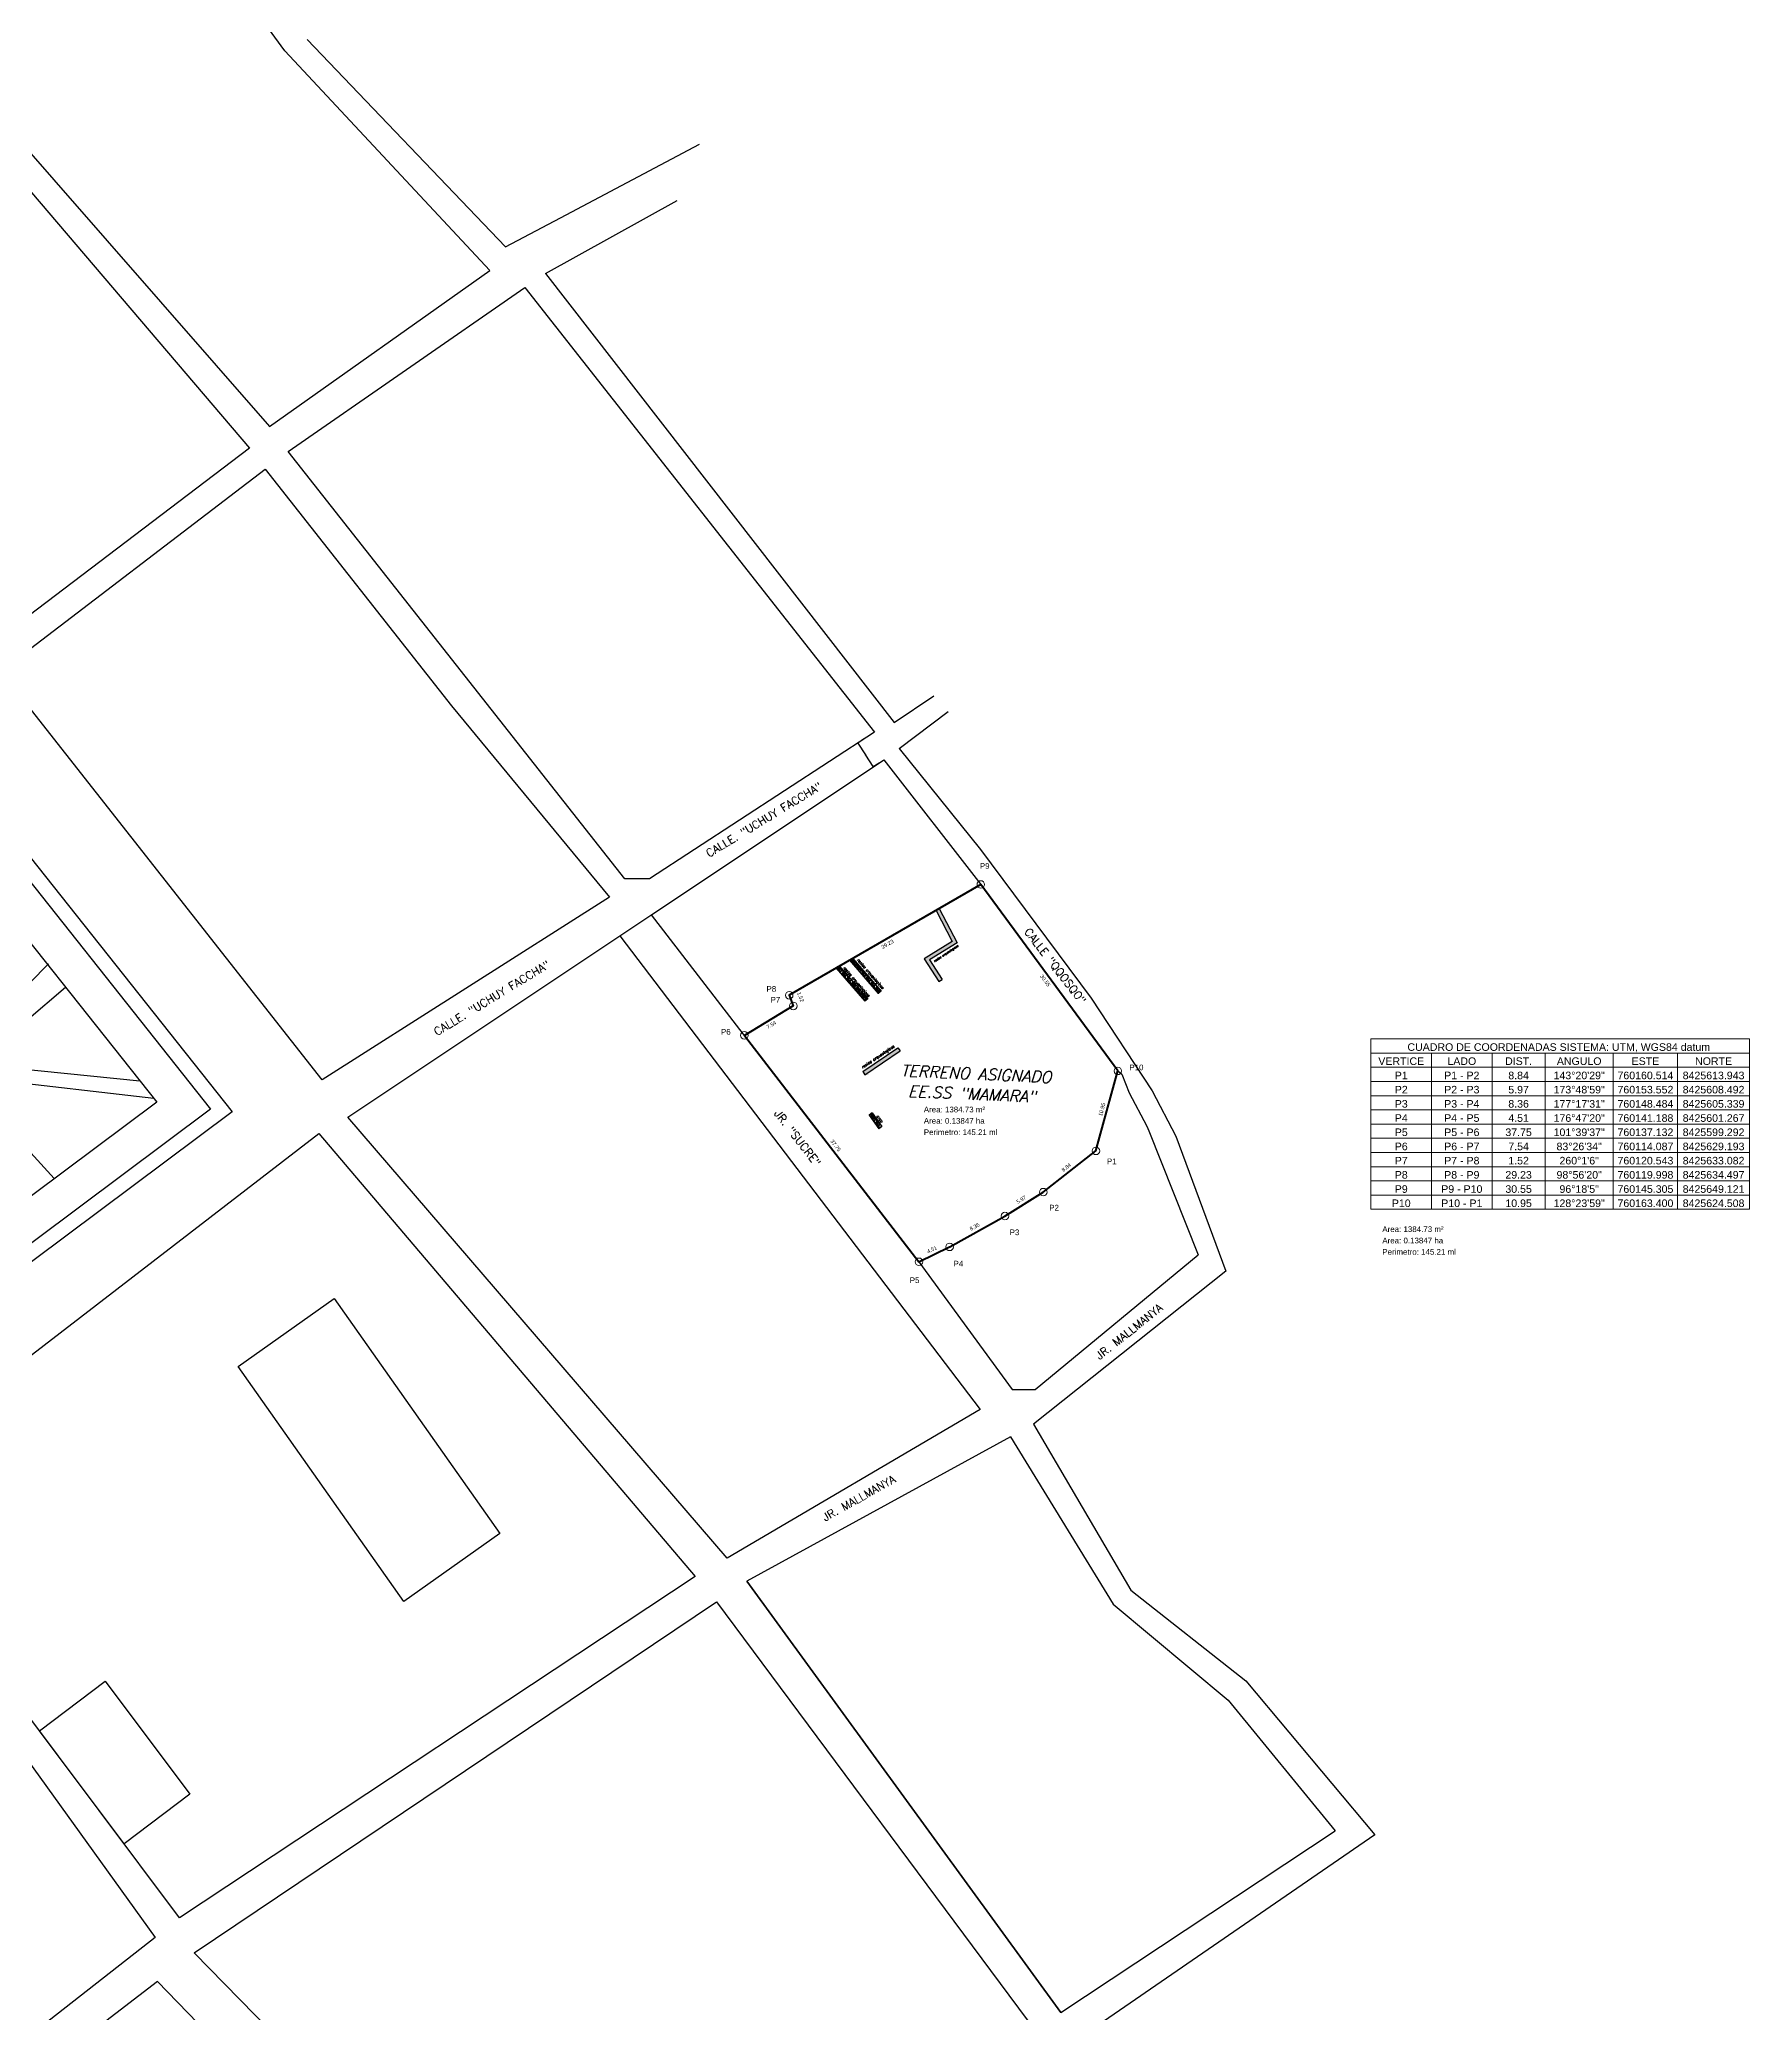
# Model space of a CAD drawing. Header units: millimetres. Extents: x 759886 to 760567, y 8424917 to 8425825.
# Drawn here: x 760021 to 760246.8, y 8425500.2 to 8425760.7 of the extents above; entities that cross this region are included whole.
import ezdxf
from ezdxf.enums import TextEntityAlignment as Align

# ---------------------------------------------------------------- set-up
doc = ezdxf.new("R2010")
doc.units = ezdxf.units.MM
for name, color, linetype, lineweight in [('COTAS', 40, 'Continuous', 5), ('CUADROS', 9, 'Continuous', 20), ('PERIMETRO 01', 7, 'Continuous', 50), ('Texto calles', 7, 'Continuous', 18)]:
    doc.layers.add(name, color=color, linetype=linetype, lineweight=lineweight)
doc.layers.add('NOMBRE', color=40, linetype='Continuous')
doc.styles.add('ambiente', font='romand.shx', dxfattribs={"oblique": 15})
doc.styles.add('COTAS', font='arial.ttf')
doc.styles.add('CUADROS', font='arial.ttf')
doc.styles.get("Standard").update_dxf_attribs({"font": 'simplex.shx'})
doc.dimstyles.new('GenDist', dxfattribs={"dimtxt": 0.5, "dimasz": 0.5, "dimexe": 0.18, "dimexo": 0.0625, "dimgap": 0.25, "dimtad": 2, "dimzin": 1, "dimdsep": 46, "dimtxsty": 'COTAS', "dimcen": 0.09, "dimse1": 1, "dimse2": 1, "dimsd1": 1, "dimsd2": 1, "dimadec": 0, "dimazin": 0, "dimtfac": 1, "dimtofl": 0, "dimtmove": 0, "dimatfit": 3, "dimfxl": 1, "dimtolj": 1, "dimtzin": 0, "dimarcsym": 0})
doc.dimstyles.get("Standard").update_dxf_attribs({"dimscale": 0.15, "dimtxt": 0.18, "dimasz": 0.18, "dimexe": 0.18, "dimexo": 0.0625, "dimgap": 0.09, "dimtad": 0, "dimtih": 1, "dimtoh": 1, "dimdec": 4, "dimzin": 3, "dimdsep": 46, "dimtxsty": 'Standard', "dimcen": 0.09, "dimadec": 0, "dimazin": 0, "dimtfac": 1, "dimtdec": 4, "dimtofl": 0, "dimtmove": 0, "dimatfit": 3, "dimfxl": 1, "dimtolj": 1, "dimtzin": 0, "dimarcsym": 0})
pattern_1 = [(228.0127875, (0.4572, 0.635), (-5.08000000039895, -5.71499999964545), [0.08543036, -8.45762090989]), (184.969741, (0.40005, 0.5715), (7.61999999698513, 0.63500003617448), [0.14660118, -14.51351222338]), (132.5104471, (0.254, 0.5588), (6.35000000268187, -6.98499999756149), [0.10337038, -10.233680698525]), (267.273689, (0.00635, 0.40005), (0.63500000132993, 12.69999999993328), [0.13350113, -13.216609356434]), (292.83365418, (0, 0.2667), (-3.17500000026585, 7.61999999988887), [0.130908425, -12.959951936336]), (357.273689, (0.0508, 0.14605), (-12.69999999993328, 0.63500000132993), [0.13350113, -13.216609356434]), (37.69424047, (0.18415, 0.1397), (-8.254999999633974, -6.350000000475103), [0.176548415, -17.47827882856]), (72.25532837, (0.32385, 0.24765), (4.445000001194823, 13.96999999961971), [0.16667988, -16.501314150476]), (121.42956562, (0.37465, 0.4064), (-5.08000000072078, 8.2549999995565), [0.13395325, -13.26138642468]), (175.2363583, (0.3048, 0.5207), (6.98499999989988, -0.6350000010973), [0.15292832, -7.4934842375]), (222.3974378, (0.1524, 0.5334), (-7.619999999756165, -6.985000000266), [0.19776948, -19.579193128044]), (138.81407483, (0.635, 0.3937), (-4.44499999973338, 3.8100000003098), [0.067501135, -6.682641456086]), (171.4692344, (0.5842, 0.43815), (8.25500000022241, -1.26999999855934), [0.128420495, -12.71365974926]), (225, (0.4572, 0.4572), (-9e-17, -0.635), [0.089802335, -0.808223277107]), (203.19859051, (0.41275, 0.5334), (3.1750000000865, 1.2699999997773), [0.04836033, -4.787655592223]), (291.80140949, (0.3683, 0.51435), (-0.6350000001329, 1.9049999999557), [0.068391405, -3.3511882475]), (30.96375653, (0.3937, 0.45085), (1.9050000000466, 1.2699999999303), [0.111079915, -3.591574538227]), (161.56505118, (0.48895, 0.508), (1.270000000033, -0.6349999999334), [0.080321785, -1.927724529207]), (16.389540334, (0, 0.51435), (6.35000000000004, 1.90500000000006), [0.112522, -11.139706668135]), (70.34617594, (0.10795, 0.5461), (-2.54000000023233, -6.9849999999176), [0.094399735, -9.34555391955]), (293.19859051, (0.48895, 0.635), (-1.2699999997783, 3.1750000000888), [0.096720025, -4.739295897223]), (343.61045967, (0.52705, 0.5461), (-6.35000000013307, 1.90499999955571), [0.112522, -11.139706668135]), (339.44395478, (0, 0.12065), (-3.17499999999997, 1.27000000000005), [0.1085088, -5.316933578277]), (294.7751406, (0.1016, 0.08255), (-3.17500000377923, 6.98499999828181), [0.09091803, -9.00089834518]), (66.80140949, (0.4953, 0), (1.2699999998006, 3.1750000000798), [0.096720025, -4.739295897223]), (17.35402464, (0.5334, 0.0889), (-8.25499999983576, -2.54000000053312), [0.106445685, -10.53809399505]), (69.44395478, (0.18415, 0), (-1.2700000000221, -3.17499999999116), [0.0542544, -5.371187978277]), (101.309932474, (0.4572, 0), (-0.6350000000001, 2.5400000000001), [0.03237865, -3.20549874113]), (165.963756532, (0.45085, 0.03175), (1.905, -0.635), [0.130908425, -2.487263647267]), (186.00900596, (0.32385, 0.0635), (6.34999999996634, 0.63500000033234), [0.12131675, -12.010341215834]), (303.69006753, (0.3937, 0.3937), (-0.6350000000882, 1.269999999956), [0.09158097, -2.19794408992]), (353.15722659, (0.4445, 0.3175), (10.79500000006642, -1.26999999943485), [0.15988919, -15.82900226626]), (60.9453959, (0.60325, 0.29845), (-2.5400000000699, -4.44499999996006), [0.06537706, -6.472348079527]), (90, (0.635, 0.3556), (-0.635, 0.635), [0.0381, -0.5969]), (120.25643716, (0.31115, 0.08255), (2.5399999996893, -4.44500000017745), [0.08821674, -8.7334851933]), (48.0127875, (0.2667, 0.15875), (5.08000000041883, 5.71499999962755), [0.17086072, -8.37219054989]), (0, (0.381, 0.28575), (0.635, 0.635), [0.1651, -0.4699]), (325.3048465, (0.5461, 0.28575), (6.35000000240538, -4.44499999656364), [0.10040239, -9.939829181035]), (254.0546041, (0.62865, 0.2286), (-0.6349999999556, -2.5400000000112), [0.09245727, -4.530412509693]), (207.64597536, (0.60325, 0.1397), (-12.06500000044334, -6.34999999915769), [0.150536275, -14.903116105734]), (175.42607874, (0.4699, 0.06985), (-8.25499999999971, 0.63499999999987), [0.159257365, -15.76646161406])]

msp = doc.modelspace()

# ---------------------------------------------------------------- texts
at = {"layer": 'CUADROS', "style": 'CUADROS'}
for s, p in [('P9', (760145.81741, 8425651.56748)), ('P8', (760117.6405, 8425635.32948)), ('P7', (760118.17853, 8425633.89298)), ('P6', (760111.63036, 8425629.65535)), ('P10', (760165.8575, 8425624.96458)), ('P1', (760162.59587, 8425612.55942)), ('P2', (760154.9851, 8425606.4431)), ('P3', (760149.7537, 8425603.1859)), ('P4', (760142.34518, 8425599.05048)), ('P5', (760136.56071, 8425596.85786))]:
    msp.add_text(s, height=0.75, dxfattribs=at).set_placement(p, align=Align.MIDDLE_CENTER)
msp.add_text('CUADRO DE COORDENADAS SISTEMA: UTM, WGS84 datum ', height=1, dxfattribs=at).set_placement((760221.83002, 8425626.85217), align=Align.BOTTOM_CENTER)
for s, p in [('VERTICE', (760200.83002, 8425625.28967)), ('LADO', (760208.83002, 8425625.28967)), ('DIST.', (760216.33002, 8425625.28967)), ('ANGULO', (760224.33002, 8425625.28967)), ('ESTE', (760233.08002, 8425625.28967)), ('NORTE', (760242.08002, 8425625.28967))]:
    msp.add_text(s, height=1, dxfattribs=at).set_placement(p, align=Align.CENTER)
for s, p in [('Area: 1384.73 m²', (760137.77434, 8425619.02809)), ('Area: 0.13847 ha', (760137.77434, 8425617.52809)), ('Perimetro: 145.21 ml', (760137.77434, 8425616.02809)), ('Area: 1384.73 m²', (760198.33002, 8425603.22717)), ('Area: 0.13847 ha', (760198.33002, 8425601.72717)), ('Perimetro: 145.21 ml', (760198.33002, 8425600.22717))]:
    msp.add_text(s, height=0.75, dxfattribs=at).set_placement(p)
at = {"layer": 'NOMBRE', "style": 'ambiente', "oblique": 15, "text_generation_flag": 6}
for s, height, rotation, p in [('restos arqueologicos', 0.273375, 213.7320925, (760140.69203, 8425640.00149)), ('restos arqueologicos', 0.3645, 130.8305871, (760128.88474, 8425636.29072)), ('restos arqueologicos', 0.3645, 130.8305871, (760130.75108, 8425637.31663, 3623)), ('restos arqueologicos', 0.3645, 213.8838728, (760131.71093, 8425626.37244, 724.2)), ('TERRENO ASIGNADO', 1.51875, 177.4067748, (760144.67457, 8425624.11559, 1811.5)), ('EE.SS "MAMARA"', 1.51875, 177.4067748, (760144.12318, 8425621.46317, 5435.5)), ('arco', 0.3645, 125.6268749, (760131.96492, 8425618.19093))]:
    msp.add_text(s, height=height, rotation=rotation, dxfattribs=at).set_placement(p, align=Align.MIDDLE_CENTER)
at = {"layer": 'Texto calles'}
for s, rotation, p in [('CALLE. "UCHUY FACCHA"', 31.3082731, (760109.41611, 8425652.66449)), ('CALLE "QQOSQO"', 307.8573448, (760150.97341, 8425642.86293)), ('CALLE. "UCHUY FACCHA"', 31.3082731, (760073.48146, 8425629.10943)), ('JR. "SUCRE"', 307.8573448, (760117.93803, 8425618.8486)), ('JR. MALLMANYA', 38.5759532, (760160.99585, 8425586.30547, -3620.5)), ('JR. MALLMANYA', 29.3724101, (760124.76286, 8425564.97807, -3620.5))]:
    msp.add_text(s, height=1.0546875, rotation=rotation, dxfattribs=at).set_placement(p)

# ---------------------------------------------------------------- blocks, each defined once
blk = doc.blocks.new('*D59')
at = {"color": 0, "lineweight": -2, "transparency": 16777216}
for p, q in [((760129.81, 8425668.29), (760129.04, 8425667.79)), ((760129.08, 8425667.78), (760130.07, 8425666.26)), ((760131.1, 8425664.68), (760130.11, 8425666.21)), ((760131.86, 8425665.15), (760131.09, 8425664.65))]:
    blk.add_line(p, q, dxfattribs=at)
at = {"color": 0, "transparency": 16777216}
for points in [[(760129.08, 8425667.79), (760129.07, 8425667.78), (760129.06, 8425667.81)], [(760131.1, 8425664.69), (760131.1, 8425664.68), (760131.11, 8425664.66)]]:
    blk.add_solid(points, dxfattribs=at)
at = {"layer": 'Defpoints', "color": 0, "transparency": 16777216}
for p in [(760129.06, 8425667.81), (760129.81, 8425668.3), (760131.87, 8425665.15)]:
    blk.add_point(p, dxfattribs=at)
at = {"color": 0, "transparency": 16777216, "insert": (760130.09, 8425666.23), "char_height": 0.027, "attachment_point": 5}
blk.add_mtext('\\A1;3.7558', dxfattribs=at)
blk = doc.blocks.new('*D138')
at = {"layer": 'Defpoints', "color": 0, "transparency": 16777216}
for p in [(760160.51, 8425613.94), (760153.44, 8425608.64), (760153.55, 8425608.49)]:
    blk.add_point(p, dxfattribs=at)
at = {"layer": 'COTAS', "color": 0, "transparency": 16777216, "insert": (760156.6, 8425611.76), "char_height": 0.5, "attachment_point": 5, "rotation": 38.0638, "style": 'COTAS'}
blk.add_mtext('\\A1;8.84', dxfattribs=at)
blk = doc.blocks.new('*D139')
at = {"layer": 'Defpoints', "color": 0, "transparency": 16777216}
for p in [(760153.55, 8425608.49), (760148.38, 8425605.51), (760148.48, 8425605.34)]:
    blk.add_point(p, dxfattribs=at)
at = {"layer": 'COTAS', "color": 0, "transparency": 16777216, "insert": (760150.65, 8425607.51), "char_height": 0.5, "attachment_point": 5, "rotation": 31.8801, "style": 'COTAS'}
blk.add_mtext('\\A1;5.97', dxfattribs=at)
blk = doc.blocks.new('*D140')
at = {"layer": 'Defpoints', "color": 0, "transparency": 16777216}
for p in [(760148.48, 8425605.34), (760141.09, 8425601.44), (760141.19, 8425601.27)]:
    blk.add_point(p, dxfattribs=at)
at = {"layer": 'COTAS', "color": 0, "transparency": 16777216, "insert": (760144.49, 8425603.92), "char_height": 0.5, "attachment_point": 5, "rotation": 29.172, "style": 'COTAS'}
blk.add_mtext('\\A1;8.36', dxfattribs=at)
blk = doc.blocks.new('*D141')
at = {"layer": 'Defpoints', "color": 0, "transparency": 16777216}
for p in [(760141.19, 8425601.27), (760137.04, 8425599.47), (760137.13, 8425599.29)]:
    blk.add_point(p, dxfattribs=at)
at = {"layer": 'COTAS', "color": 0, "transparency": 16777216, "insert": (760138.85, 8425600.91), "char_height": 0.5, "attachment_point": 5, "rotation": 25.9609, "style": 'COTAS'}
blk.add_mtext('\\A1;4.51', dxfattribs=at)
blk = doc.blocks.new('*D142')
at = {"layer": 'Defpoints', "color": 0, "transparency": 16777216}
for p in [(760114.09, 8425629.19), (760114.21, 8425629.29), (760137.13, 8425599.29)]:
    blk.add_point(p, dxfattribs=at)
at = {"layer": 'COTAS', "color": 0, "transparency": 16777216, "insert": (760126.13, 8425614.65), "char_height": 0.5, "attachment_point": 5, "rotation": 307.6212, "style": 'COTAS'}
blk.add_mtext('\\A1;37.75', dxfattribs=at)
blk = doc.blocks.new('*D143')
at = {"layer": 'Defpoints', "color": 0, "transparency": 16777216}
for p in [(760120.54, 8425633.08), (760120.61, 8425632.97), (760114.09, 8425629.19)]:
    blk.add_point(p, dxfattribs=at)
at = {"layer": 'COTAS', "color": 0, "transparency": 16777216, "insert": (760117.64, 8425630.59), "char_height": 0.5, "attachment_point": 5, "rotation": 31.0641, "style": 'COTAS'}
blk.add_mtext('\\A1;7.54', dxfattribs=at)
blk = doc.blocks.new('*D144')
at = {"layer": 'Defpoints', "color": 0, "transparency": 16777216}
for p in [(760120.75, 8425634.79), (760120, 8425634.5), (760120.54, 8425633.08)]:
    blk.add_point(p, dxfattribs=at)
at = {"layer": 'COTAS', "color": 0, "transparency": 16777216, "insert": (760121.5, 8425634.26), "char_height": 0.5, "attachment_point": 5, "rotation": 291.0823, "style": 'COTAS'}
blk.add_mtext('\\A1;1.52', dxfattribs=at)
blk = doc.blocks.new('*D145')
at = {"layer": 'Defpoints', "color": 0, "transparency": 16777216}
for p in [(760145.3, 8425649.12), (760145.38, 8425648.99), (760120, 8425634.5)]:
    blk.add_point(p, dxfattribs=at)
at = {"layer": 'COTAS', "color": 0, "transparency": 16777216, "insert": (760132.98, 8425641.24), "char_height": 0.5, "attachment_point": 5, "rotation": 30.0211, "style": 'COTAS'}
blk.add_mtext('\\A1;29.23', dxfattribs=at)
blk = doc.blocks.new('*D146')
at = {"layer": 'Defpoints', "color": 0, "transparency": 16777216}
for p in [(760145.3, 8425649.12), (760163.28, 8425624.42), (760163.4, 8425624.51)]:
    blk.add_point(p, dxfattribs=at)
at = {"layer": 'COTAS', "color": 0, "transparency": 16777216, "insert": (760153.82, 8425636.43), "char_height": 0.5, "attachment_point": 5, "rotation": 306.3225, "style": 'COTAS'}
blk.add_mtext('\\A1;30.55', dxfattribs=at)
blk = doc.blocks.new('*D147')
at = {"layer": 'Defpoints', "color": 0, "transparency": 16777216}
for p in [(760163.4, 8425624.51), (760160.34, 8425613.99), (760160.51, 8425613.94)]:
    blk.add_point(p, dxfattribs=at)
at = {"layer": 'COTAS', "color": 0, "transparency": 16777216, "insert": (760161.3, 8425619.41), "char_height": 0.5, "attachment_point": 5, "rotation": 74.7223, "style": 'COTAS'}
blk.add_mtext('\\A1;10.95', dxfattribs=at)
blk = doc.blocks.new('CC-Cuerpo')
at = {"layer": 'CUADROS'}
for p, q in [((0, 0), (0, 3.75)), ((0, 3.75), (100, 3.75)), ((0, 0), (100, 0)), ((16, 0), (16, 3.75)), ((32, 0), (32, 3.75)), ((46, 0), (46, 3.75)), ((64, 0), (64, 3.75)), ((81, 0), (81, 3.75)), ((100, 0), (100, 3.75))]:
    blk.add_line(p, q, dxfattribs=at)
at = {"layer": 'CUADROS', "style": 'CUADROS'}
for tag, p in [('V', (8, 0)), ('L', (24, 0)), ('D', (39, 0)), ('ANG', (55, 0)), ('X', (72.5, 0)), ('Y', (90.5, 0))]:
    blk.add_attdef(tag, text='', height=2, dxfattribs=at).set_placement(p, align=Align.BOTTOM_CENTER)

# ---------------------------------------------------------------- dimensions: what is measured, and where the dimension line sits
dim = msp.add_aligned_dim(p1=(760131.86621, 8425665.152), p2=(760129.81338, 8425668.29713), distance=0.89741, dimstyle='Standard', override={"dimscale": 0.15})
dim.commit()
dim.dimension.update_dxf_attribs({"geometry": '*D59', "text_midpoint": (760130.08829, 8425666.23406)})
at = {"layer": 'COTAS'}
for p1, p2, distance, picture, middle in [((760119.99786, 8425634.49709), (760145.30496, 8425649.12057), -0.15201, '*D145', (760132.98035, 8425641.23957)), ((760145.30496, 8425649.12057), (760163.39954, 8425624.50803), -0.14898, '*D146', (760153.82497, 8425636.42665)), ((760114.08724, 8425629.19301), (760120.54336, 8425633.08208), -0.1331, '*D143', (760117.64418, 8425630.59158)), ((760137.13196, 8425599.29172), (760114.08724, 8425629.19301), -0.15506, '*D142', (760126.13277, 8425614.64557)), ((760163.39954, 8425624.50803), (760160.51374, 8425613.94315), -0.18006, '*D147', (760161.29551, 8425619.40618)), ((760160.51374, 8425613.94315), (760153.55217, 8425608.49168), -0.18985, '*D138', (760156.60437, 8425611.76472)), ((760153.55217, 8425608.49168), (760148.48388, 8425605.3394), -0.19971, '*D139', (760150.64568, 8425607.51419)), ((760148.48388, 8425605.3394), (760141.18823, 8425601.26667), -0.19994, '*D140', (760144.49222, 8425603.91896)), ((760141.18823, 8425601.26667), (760137.13196, 8425599.29172), -0.19992, '*D141', (760138.85139, 8425600.91324))]:
    dim = msp.add_aligned_dim(p1=p1, p2=p2, distance=distance, dimstyle='GenDist', dxfattribs=at)
    dim.commit()
    dim.dimension.update_dxf_attribs({"geometry": picture, "text_midpoint": middle})
dim = msp.add_linear_dim(base=(760120.75102, 8425634.78745), p1=(760120.54336, 8425633.08208), p2=(760119.99786, 8425634.49709), angle=111.0823087, dimstyle='GenDist', dxfattribs=at)
dim.commit()
dim.dimension.update_dxf_attribs({"geometry": '*D144', "text_midpoint": (760121.02378, 8425634.07994), "dimtype": 161})

# ---------------------------------------------------------------- hatches: boundary and pattern name
h = msp.add_hatch()
h.set_pattern_fill('GRAVEL', color=256, scale=0.025)
h.set_pattern_definition(pattern_1)
h.paths.add_polyline_path([(760141.51566, 8425641.60399), (760137.84245, 8425639.30732), (760139.76827, 8425636.3006), (760140.17431, 8425636.56067), (760140.17431, 8425636.5937), (760138.54573, 8425639.13635), (760138.52112, 8425639.13635), (760138.52112, 8425639.16635), (760138.56011, 8425639.16635), (760142.15684, 8425641.4152), (760142.15684, 8425641.43958), (760142.16407, 8425641.43958), (760139.832, 8425645.93857), (760139.79826, 8425645.93857), (760139.39085, 8425645.70315)])
h.paths.add_polyline_path([(760134.63434, 8425627.14297), (760134.35439, 8425627.55725), (760129.70392, 8425624.41468), (760129.98387, 8425624.0004)])
edge = h.paths.add_edge_path()
edge.add_line((760129.96887, 8425623.9854), (760129.96887, 8425624.0154))
edge.add_line((760129.96887, 8425624.0154), (760129.99887, 8425624.0154))
edge.add_line((760129.99887, 8425624.0154), (760129.99887, 8425623.9854))
edge.add_line((760129.99887, 8425623.9854), (760129.96887, 8425623.9854))
edge.add_line((760129.95387, 8425624.0004), (760130.01387, 8425624.0004))
edge.add_line((760129.98387, 8425623.9704), (760129.98387, 8425624.0304))
edge.add_line((760130.01012, 8425624.04915), (760130.16905, 8425624.04915))
edge.add_line((760130.16905, 8425624.04915), (760130.16905, 8425624.16165))
edge.add_line((760130.16905, 8425624.16165), (760130.01012, 8425624.16165))
edge.add_line((760130.01012, 8425624.16165), (760130.01012, 8425624.04915))
edge.add_line((760130.01012, 8425623.94415), (760130.49405, 8425623.94415))
edge.add_line((760130.49405, 8425623.94415), (760130.49405, 8425624.05665))
edge.add_line((760130.49405, 8425624.05665), (760130.01012, 8425624.05665))
edge.add_line((760130.01012, 8425624.05665), (760130.01012, 8425623.94415))
h = msp.add_hatch()
h.set_pattern_fill('GRAVEL', color=256, scale=0.025)
h.set_pattern_definition(pattern_1)
h.paths.add_polyline_path([(760128.41343, 8425639.35995), (760127.97259, 8425639.10522), (760131.76797, 8425634.72377), (760132.14589, 8425635.05114)])
h.paths.add_polyline_path([(760126.63046, 8425638.32968), (760126.18962, 8425638.07494), (760129.985, 8425633.6935), (760130.36292, 8425634.02087)])
h = msp.add_hatch()
h.set_pattern_fill('GRAVEL', color=256, scale=0.025)
h.set_pattern_definition(pattern_1)
h.paths.add_polyline_path([(760130.94249, 8425618.94594), (760130.75543, 8425618.80965), (760130.75543, 8425618.78373), (760130.71984, 8425618.78373), (760130.53836, 8425618.65151), (760131.83995, 8425616.86495), (760132.02701, 8425617.00124), (760132.02701, 8425617.02716), (760132.0626, 8425617.02716), (760132.24408, 8425617.15937)])

# ---------------------------------------------------------------- linework, layer by layer
for p, q in [((760132.4847, 8425665.56438, 3621.986), (760145.30496, 8425649.12057)), ((760197.34739, 8425523.61735), (760158.1249, 8425496.63198))]:
    msp.add_line(p, q)
at = {"flags": 128}
for points in [[(760053.37936, 8425759.21154), (760032.31031, 8425788.09867), (760001.41583, 8425766.72121), (760051.35253, 8425709.60288)], [(760048.70297, 8425706.73105), (760013.71362, 8425680.19254), (759967.29448, 8425739.79915), (759999.25821, 8425764.69117), (760048.70297, 8425706.73105)], [(760056.34107, 8425760.70957), (760082.51128, 8425733.32791), (760089.7779, 8425737.17097)], [(760051.35253, 8425709.60288), (760080.4568, 8425730.18825), (760053.37936, 8425759.21154)], [(760089.7779, 8425737.17097), (760108.13571, 8425746.87976)], [(760087.8305, 8425729.82181), (760105.22161, 8425739.42714)], [(760087.8305, 8425729.82181), (760133.86842, 8425670.52789), (760139.10094, 8425674.05097)], [(760101.56434, 8425649.85893), (760098.27898, 8425649.85893), (760053.81925, 8425706.2764), (760085.09097, 8425727.95457), (760131.28152, 8425669.25539), (760101.56434, 8425649.85893)], [(760050.7745, 8425703.96691), (760075.40871, 8425672.70716), (760096.25483, 8425647.44112), (760058.32921, 8425623.31241), (760015.87589, 8425677.27726), (760050.7745, 8425703.96691)], [(760061.71359, 8425618.37807), (760132.4847, 8425665.56438)], [(760137.13196, 8425599.29172), (760101.81558, 8425645.11589), (760132.4847, 8425665.56438)], [(760097.64397, 8425642.33449), (760145.20137, 8425579.78466), (760111.80656, 8425560.13923), (760061.71359, 8425618.37807), (760097.50225, 8425642.24)], [(760012.41951, 8425628.7538), (760022.17893, 8425638.63572)], [(760126.18962, 8425638.07494), (760129.985, 8425633.6935)], [(760126.63046, 8425638.32968), (760130.36292, 8425634.02087)], [(760127.97259, 8425639.10522), (760131.76797, 8425634.72377)], [(760128.41343, 8425639.35995), (760132.14589, 8425635.05114)], [(760014.08322, 8425626.74761), (760024.41714, 8425635.55804)], [(760132.14589, 8425635.05114), (760131.76797, 8425634.72377)], [(760130.36292, 8425634.02087), (760129.985, 8425633.6935)], [(760014.62652, 8425625.18336), (760034.23943, 8425623.19386)], [(760036.09778, 8425620.85458), (760014.70098, 8425623.33103)], [(760013.60124, 8425620.50544), (760022.92134, 8425610.27471)], [(760057.88725, 8425616.23691), (760107.56604, 8425557.74551), (760039.49281, 8425512.67638), (759996.97334, 8425569.34303), (760057.88725, 8425616.23691)], [(760137.13196, 8425599.29172), (760149.45069, 8425582.4439), (760152.47402, 8425582.4439), (760173.9994, 8425600.22568)], [(760177.66956, 8425598.06059), (760152.27056, 8425577.84847), (760165.09682, 8425555.91305), (760180.32175, 8425543.94341), (760197.34739, 8425523.61735)], [(760149.21648, 8425576.16042), (760114.41881, 8425557.10218)], [(760149.21648, 8425576.16042), (760162.8054, 8425554.07248), (760177.98767, 8425541.40775), (760192.09851, 8425524.14843)], [(760155.88282, 8425500.15506), (760192.09851, 8425524.14843)], [(760091.24379, 8425447.76776), (760036.55338, 8425504.27062), (760009.58099, 8425483.56834)]]:
    msp.add_lwpolyline(points, dxfattribs=at)
for points, elevation in [([(760134.53176, 8425667.09098), (760140.99873, 8425671.94201)], 3622.351), ([(760134.53176, 8425667.09098), (760145.26791, 8425653.74142), (760159.88407, 8425634.09039), (760167.94997, 8425621.87393), (760171.04557, 8425615.8973), (760177.66956, 8425598.06059)], 3622.351), ([(760139.39085, 8425645.70315), (760141.51566, 8425641.60399)], 3625.367), ([(760139.82422, 8425645.95357), (760142.17184, 8425641.42458)], 3625.367), ([(760141.51566, 8425641.60399), (760137.84245, 8425639.30732), (760139.76827, 8425636.3006)], 3625.321), ([(760142.17184, 8425641.42458), (760138.53612, 8425639.15135), (760140.18931, 8425636.57028)], 3625.321), ([(760139.76827, 8425636.3006), (760140.18931, 8425636.57028)], 3625.321), ([(760129.70392, 8425624.41468), (760134.35439, 8425627.55725)], 3620.337), ([(760129.98387, 8425624.0004), (760134.63434, 8425627.14297)], 3620.337), ([(760134.35439, 8425627.55725), (760134.63434, 8425627.14297)], 3620.337), ([(760129.70392, 8425624.41468), (760129.98387, 8425624.0004)], 3620.337), ([(760163.40083, 8425624.50628), (760163.91102, 8425624.06715), (760164.88263, 8425621.58764), (760167.24499, 8425617.21707), (760167.48335, 8425616.60485), (760173.9994, 8425600.22568)], 3621.986), ([(760130.94249, 8425618.94594), (760130.53836, 8425618.65151)], 3619.85), ([(760130.53836, 8425618.65151), (760131.83995, 8425616.86495)], 3619.85), ([(760130.94249, 8425618.94594), (760132.24408, 8425617.15937)], 3619.85), ([(760132.24408, 8425617.15937), (760131.83995, 8425616.86495)], 3619.85)]:
    msp.add_lwpolyline(points, dxfattribs=dict(at, elevation=elevation))
for points in [[(759967.61202, 8425630.43608), (760011.42607, 8425663.16465), (760046.43201, 8425619.09954), (760002.61797, 8425586.37097)], [(759970.45964, 8425630.06683), (760011.06764, 8425660.40052), (760043.58439, 8425619.46879), (760002.97639, 8425589.1351)], [(759977.5787, 8425629.14371), (760010.17158, 8425653.4902), (760036.46533, 8425620.39191), (760003.87245, 8425596.04542)], [(759977.5787, 8425629.14371), (760010.17158, 8425653.4902), (760036.46533, 8425620.39191), (760003.87245, 8425596.04542)], [(760047.20642, 8425585.46068), (760059.91776, 8425594.43223), (760081.80238, 8425563.42502), (760069.09104, 8425554.45347)], [(760029.64747, 8425543.91245), (760040.8438, 8425528.99086), (760032.17535, 8425522.42852), (760020.97903, 8425537.35011)]]:
    msp.add_lwpolyline(points, close=True)
for points in [[(759963.30304, 8425542.96707), (759994.91864, 8425567.48292), (760036.26014, 8425510.05791), (760006.65092, 8425486.92296), (760002.77694, 8425486.92296)], [(760114.41881, 8425557.10218), (760155.88282, 8425500.15506)], [(760110.40829, 8425554.39907), (760153.84429, 8425495.91755), (760095.58778, 8425452.64868), (760041.41752, 8425508.04819)]]:
    msp.add_lwpolyline(points, close=True, dxfattribs=at)
at = {"layer": 'COTAS'}
for centre in [(760145.30496, 8425649.12057), (760119.99786, 8425634.49709), (760120.54336, 8425633.08208), (760114.08724, 8425629.19301), (760163.39954, 8425624.50803), (760160.51374, 8425613.94315), (760153.55217, 8425608.49168), (760148.48388, 8425605.3394), (760141.18823, 8425601.26667), (760137.13196, 8425599.29172)]:
    msp.add_circle(centre, 0.5, dxfattribs=at)
at = {"layer": 'CUADROS'}
for p, q in [((760196.83002, 8425624.97717), (760196.83002, 8425628.72717)), ((760196.83002, 8425628.72717), (760246.83002, 8425628.72717)), ((760196.83002, 8425626.85217), (760246.83002, 8425626.85217)), ((760204.83002, 8425624.97717), (760204.83002, 8425626.85217)), ((760212.83002, 8425624.97717), (760212.83002, 8425626.85217)), ((760219.83002, 8425624.97717), (760219.83002, 8425626.85217)), ((760228.83002, 8425624.97717), (760228.83002, 8425626.85217)), ((760237.33002, 8425624.97717), (760237.33002, 8425626.85217)), ((760246.83002, 8425624.97717), (760246.83002, 8425628.72717)), ((760196.83002, 8425624.97717), (760246.83002, 8425624.97717))]:
    msp.add_line(p, q, dxfattribs=at)
at = {"layer": 'CUADROS', "elevation": 3621.986, "flags": 128}
msp.add_lwpolyline([(760160.51374, 8425613.94315), (760153.55217, 8425608.49168), (760148.48388, 8425605.3394), (760141.18823, 8425601.26667), (760137.13196, 8425599.29172), (760114.08724, 8425629.19301), (760120.54336, 8425633.08208), (760119.99786, 8425634.49709), (760145.30496, 8425649.12057), (760163.39954, 8425624.50803)], close=True, dxfattribs=at)
at = {"layer": 'PERIMETRO 01'}
msp.add_polyline3d([(760141.19329, 8425601.26949, 3621.986), (760148.48388, 8425605.3394, 3621.986), (760153.55217, 8425608.49168, 3621.986), (760160.51374, 8425613.94315, 3621.986), (760163.40083, 8425624.50628, 3621.986), (760145.30496, 8425649.12057, 0), (760119.99786, 8425634.49709, 0), (760120.54336, 8425633.08208, 0), (760114.08724, 8425629.19301, 0), (760137.13196, 8425599.29172, 0), (760141.18823, 8425601.26667, 0)], dxfattribs=at)

# ---------------------------------------------------------------- block references
at = {"layer": 'CUADROS', "xscale": 0.5, "yscale": 0.5, "zscale": 0.5}
for p, values in [((760196.83002, 8425623.10217), {'V': 'P1', 'L': 'P1 - P2', 'D': '8.84', 'ANG': '143°20\'29"', 'X': '760160.514', 'Y': '8425613.943'}), ((760196.83002, 8425621.22717), {'V': 'P2', 'L': 'P2 - P3', 'D': '5.97', 'ANG': '173°48\'59"', 'X': '760153.552', 'Y': '8425608.492'}), ((760196.83002, 8425619.35217), {'V': 'P3', 'L': 'P3 - P4', 'D': '8.36', 'ANG': '177°17\'31"', 'X': '760148.484', 'Y': '8425605.339'}), ((760196.83002, 8425617.47717), {'V': 'P4', 'L': 'P4 - P5', 'D': '4.51', 'ANG': '176°47\'20"', 'X': '760141.188', 'Y': '8425601.267'}), ((760196.83002, 8425615.60217), {'V': 'P5', 'L': 'P5 - P6', 'D': '37.75', 'ANG': '101°39\'37"', 'X': '760137.132', 'Y': '8425599.292'}), ((760196.83002, 8425613.72717), {'V': 'P6', 'L': 'P6 - P7', 'D': '7.54', 'ANG': '83°26\'34"', 'X': '760114.087', 'Y': '8425629.193'}), ((760196.83002, 8425611.85217), {'V': 'P7', 'L': 'P7 - P8', 'D': '1.52', 'ANG': '260°1\'6"', 'X': '760120.543', 'Y': '8425633.082'}), ((760196.83002, 8425609.97717), {'V': 'P8', 'L': 'P8 - P9', 'D': '29.23', 'ANG': '98°56\'20"', 'X': '760119.998', 'Y': '8425634.497'}), ((760196.83002, 8425608.10217), {'V': 'P9', 'L': 'P9 - P10', 'D': '30.55', 'ANG': '96°18\'5"', 'X': '760145.305', 'Y': '8425649.121'}), ((760196.83002, 8425606.22717), {'V': 'P10', 'L': 'P10 - P1', 'D': '10.95', 'ANG': '128°23\'59"', 'X': '760163.400', 'Y': '8425624.508'})]:
    msp.add_blockref('CC-Cuerpo', p, dxfattribs=at).add_auto_attribs(values)

msp.set_redraw_order([(e.dxf.handle, doc.entitydb.next_handle()) for e in msp.query("TEXT MTEXT ATTDEF DIMENSION ARC_DIMENSION")])  # texts and dimensions are drawn at this point

doc.saveas('drawing.dxf')
